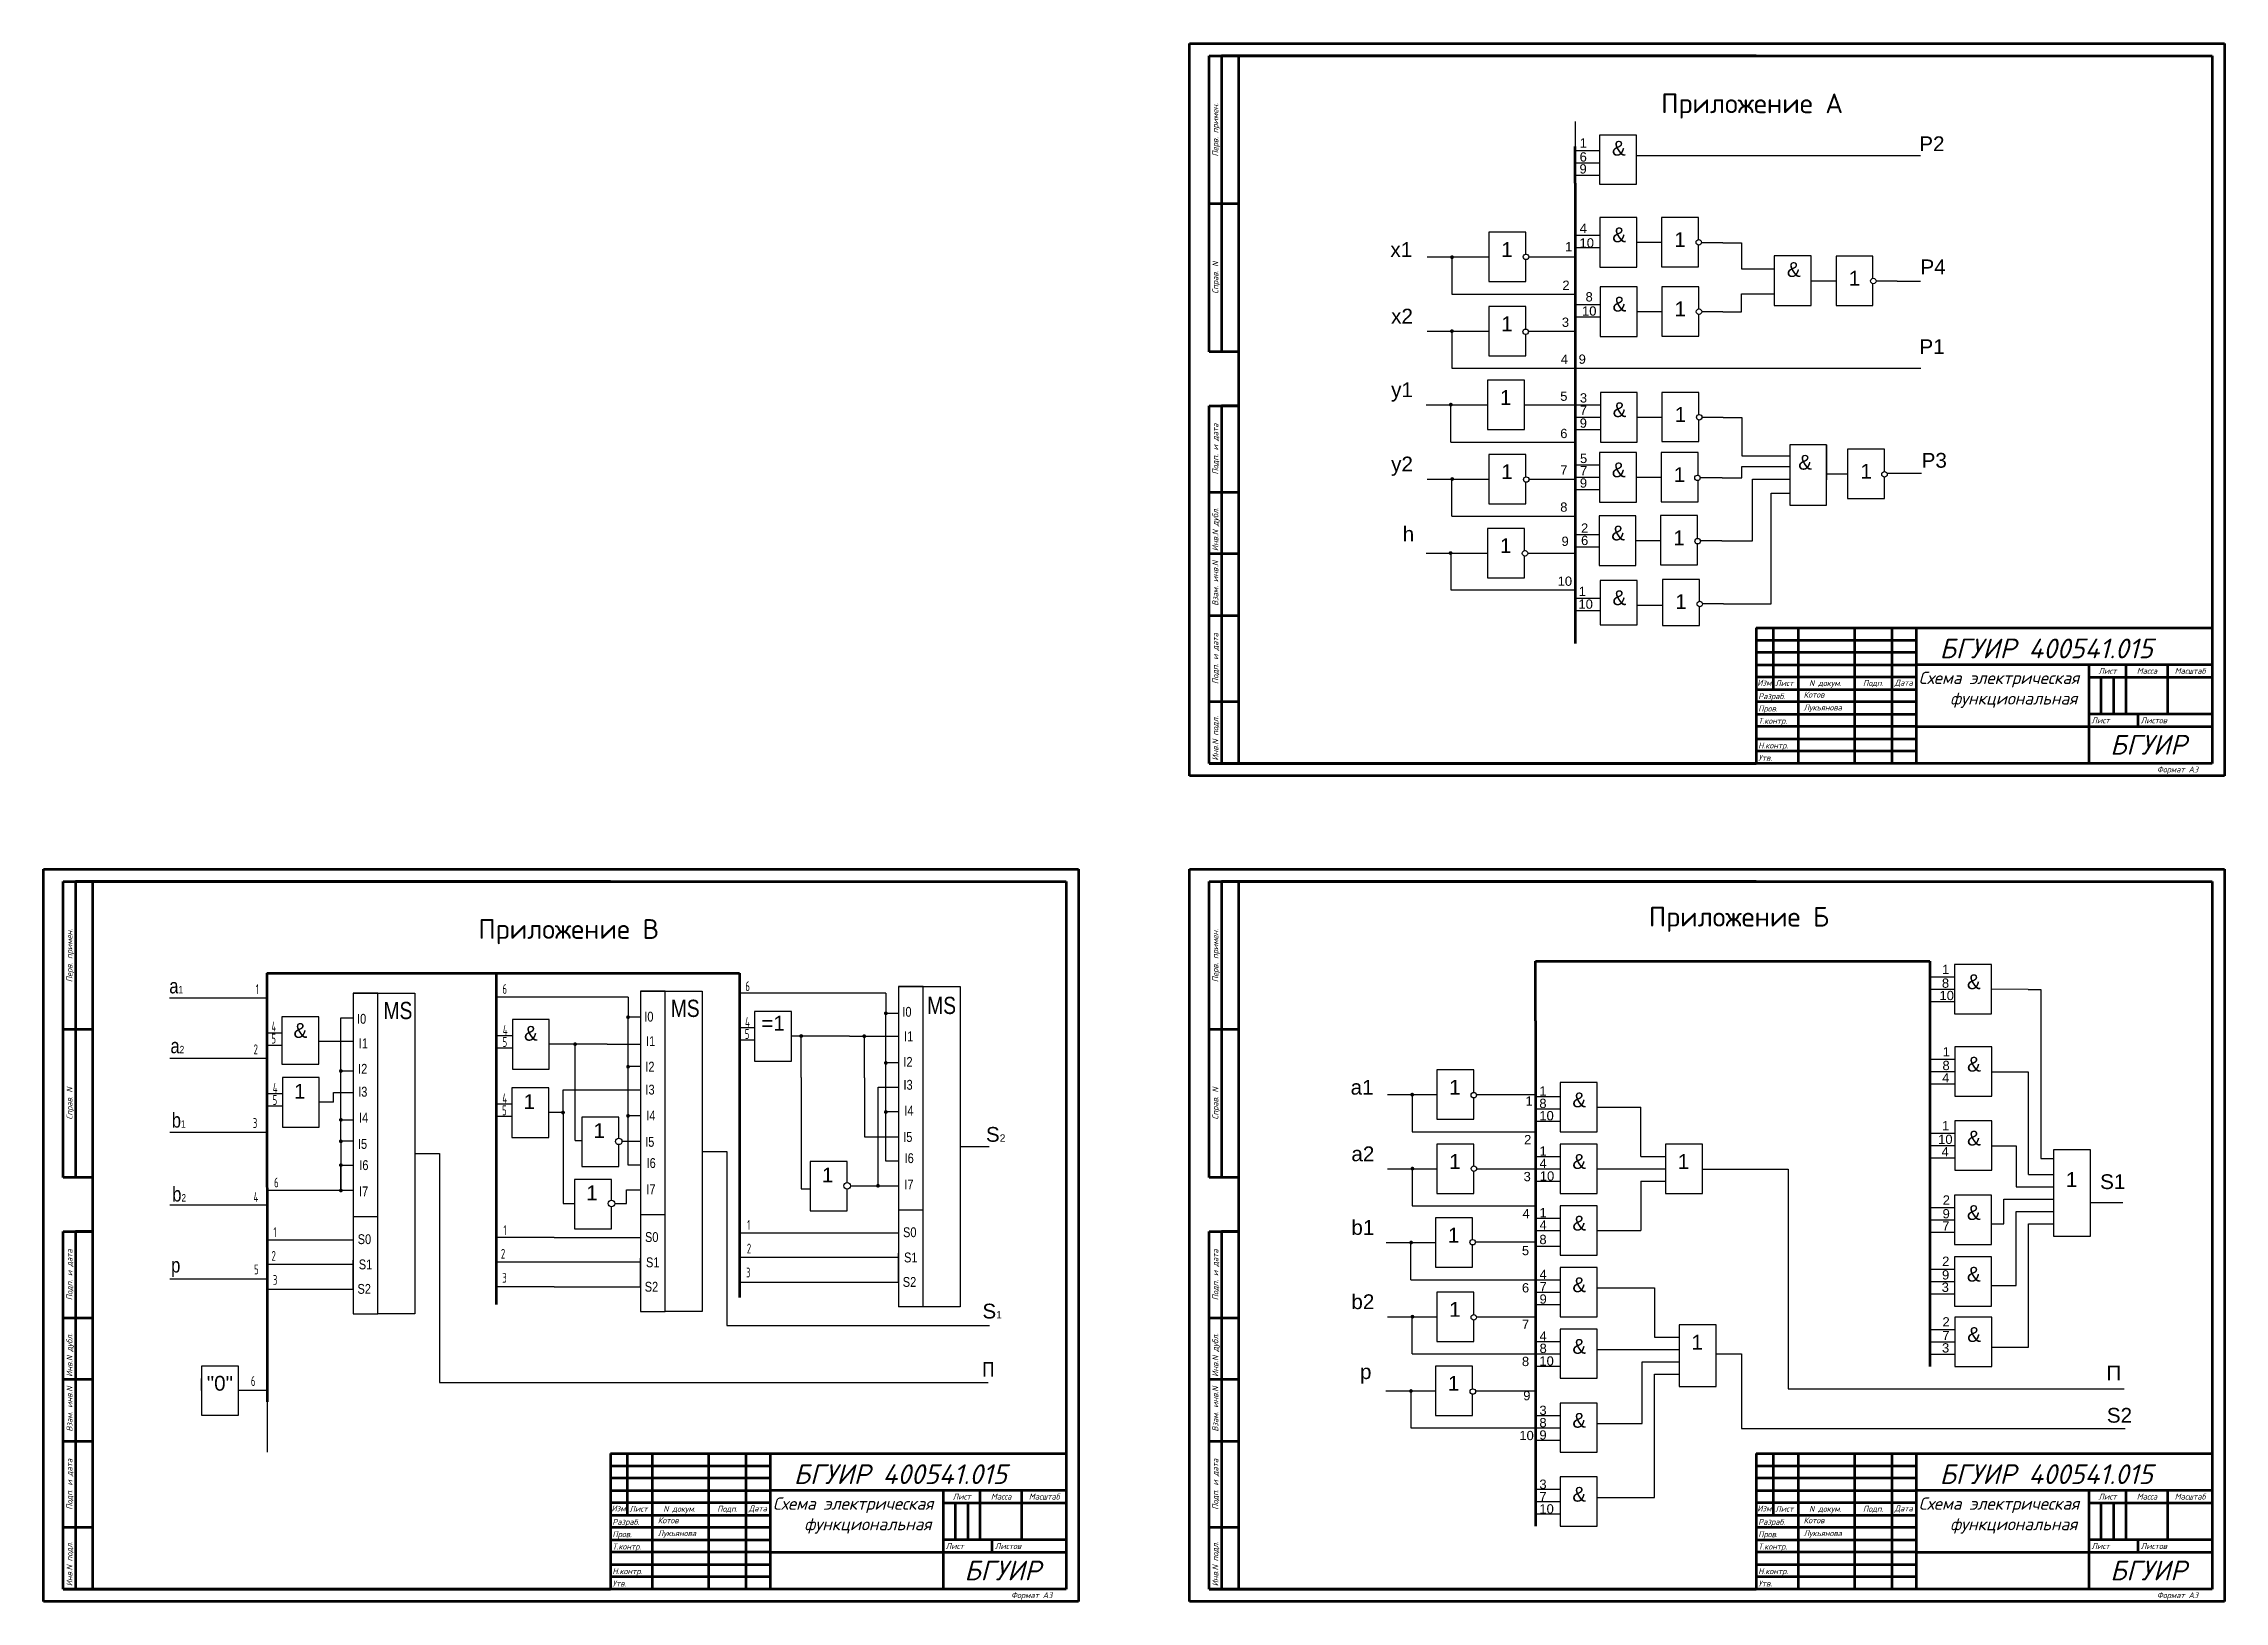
# Model space of a CAD drawing. Header units: millimetres. Extents: x 600 to 1485, y -250 to 382.
import ezdxf
from ezdxf.enums import TextEntityAlignment as Align

# ---------------------------------------------------------------- set-up
doc = ezdxf.new("R2010")
doc.units = ezdxf.units.MM
doc.layers.add('Формат А4', color=7, linetype='Continuous', lineweight=53)
doc.styles.get("Standard").update_dxf_attribs({"font": 'arial.ttf'})
doc.styles.add('ЕСКД', font='eskd15.shx', dxfattribs={"width": 0.8})
doc.styles.add('чер', font='isocpeur.ttf', dxfattribs={"oblique": 15})

msp = doc.modelspace()

# ---------------------------------------------------------------- texts
for s, height, p in [('6', 3.77, (1223.35, 334.15)), ('1', 3.77, (1223.35, 339.8)), ('&', 6, (1236.46, 336.56)), ('P2', 6, (1361.16, 338.37)), ('9', 3.77, (1223.29, 329.3)), ('x1', 6, (1146.54, 295.45)), ('1', 6, (1191.54, 295.45)), ('1', 3.77, (1217.48, 297.74)), ('4', 3.77, (1223.37, 305.18)), ('10', 3.767, (1223.32, 299.28)), ('&', 6, (1236.6, 301.43)), ('1', 6, (1261.75, 299.49)), ('&', 6, (1307.43, 287.34)), ('P4', 6, (1361.66, 288.42)), ('2', 3.77, (1216.36, 282.08)), ('1', 6, (1332.56, 283.84)), ('x2', 6, (1146.85, 268.44)), ('10', 3.767, (1224.32, 271.63)), ('8', 3.77, (1225.75, 277.38)), ('&', 6, (1236.69, 273.32)), ('1', 6, (1261.84, 271.38)), ('1', 6, (1191.54, 265.33)), ('3', 3.77, (1216.14, 267.08)), ('P1', 6, (1361.25, 256.04)), ('4', 3.77, (1215.7, 252.08)), ('9', 3.77, (1222.95, 252.11)), ('y1', 6, (1146.85, 238.57)), ('1', 6, (1191.01, 235.45)), ('5', 3.77, (1215.47, 237.08)), ('3', 3.77, (1223.44, 236.38)), ('7', 3.77, (1223.44, 231.38)), ('&', 6, (1236.76, 230.48)), ('1', 6, (1261.91, 228.54)), ('6', 3.77, (1215.47, 221.96)), ('9', 3.77, (1223.39, 226.17)), ('y2', 6, (1146.85, 208.44)), ('5', 3.77, (1223.5, 211.83)), ('&', 6, (1312.06, 209.15)), ('P3', 6, (1362.13, 209.95)), ('1', 6, (1191.54, 205.33)), ('7', 3.77, (1215.47, 207.08)), ('9', 3.77, (1223.44, 201.85)), ('7', 3.77, (1223.5, 206.83)), ('&', 6, (1236.39, 206.07)), ('1', 6, (1261.54, 204.14)), ('1', 6, (1337.28, 205.49)), ('8', 3.77, (1215.47, 192.08)), ('h', 6, (1151.54, 180.06)), ('2', 3.77, (1223.92, 183.56)), ('&', 6, (1236.21, 180.45)), ('1', 6, (1191.01, 175.33)), ('9', 3.77, (1216, 178.22)), ('6', 3.77, (1223.92, 178.56)), ('1', 6, (1261.36, 178.51)), ('10', 3.767, (1214.42, 162.03)), ('1', 3.77, (1222.93, 157.86)), ('&', 6, (1236.66, 154.2)), ('10', 3.767, (1222.87, 152.72)), ('1', 6, (1262.16, 152.61)), ('8', 3.77, (1370.36, -1.05)), ('1', 3.77, (1370.42, 4.49)), ('&', 6, (1380.52, -1.61)), ('10', 3.767, (1369.39, -6.07)), ('&', 6, (701.37, -21.37)), ('&', 6, (794.95, -22.52)), ('=1', 6, (891.23, -18.43)), ('1', 3.77, (1370.66, -28.93)), ('8', 3.77, (1370.6, -34.46)), ('&', 6, (1380.57, -35.05)), ('1', 6, (701.62, -46.05)), ('1', 6, (794.78, -50.24)), ('a1', 6, (1130.4, -44.41)), ('1', 6, (1170.4, -44.41)), ('1', 3.77, (1207, -44.84)), ('&', 6, (1220.4, -49.54)), ('4', 3.77, (1370.47, -39.48)), ('1', 3.77, (1201.39, -48.88)), ('8', 3.77, (1207, -49.84)), ('10', 3.767, (1207, -54.84)), ('1', 6, (823.15, -62.01)), ('2', 3.77, (1200.82, -64.54)), ('10', 3.767, (1368.84, -64.42)), ('1', 3.77, (1370.42, -58.88)), ('&', 6, (1380.57, -65.05)), ('a2', 6, (1130.71, -71.43)), ('1', 6, (1170.4, -74.54)), ('4', 3.77, (1207.08, -74.16)), ('1', 3.77, (1207.08, -69.16)), ('&', 6, (1220.4, -74.54)), ('1', 6, (1263.16, -74.54)), ('4', 3.77, (1370.23, -69.44)), ('1', 6, (915.85, -80.02)), ('3', 3.77, (1200.6, -79.54)), ('10', 3.767, (1207.19, -79.3)), ('1', 6, (1420.65, -81.85)), ('S1', 6, (1434.56, -82.72)), ('1', 6, (820.2, -87.26)), ('2', 3.77, (1370.7, -89.06)), ('b1', 6, (1130.71, -101.3)), ('4', 3.77, (1200.16, -94.54)), ('4', 3.77, (1207.08, -99.16)), ('1', 3.77, (1207.08, -94.16)), ('&', 6, (1220.4, -99.54)), ('7', 3.77, (1370.51, -99.62)), ('9', 3.77, (1370.64, -94.6)), ('&', 6, (1380.51, -95.25)), ('1', 6, (1169.87, -104.41)), ('5', 3.77, (1199.93, -109.54)), ('8', 3.77, (1207.02, -105.06)), ('2', 3.77, (1370.47, -113.89)), ('&', 6, (1380.51, -120.25)), ('6', 3.77, (1199.93, -124.66)), ('4', 3.77, (1207.08, -119.22)), ('7', 3.77, (1207.08, -124.22)), ('&', 6, (1220.4, -124.54)), ('3', 3.77, (1370.28, -124.44)), ('9', 3.77, (1370.41, -119.43)), ('b2', 6, (1130.71, -131.43)), ('1', 6, (1170.4, -134.54)), ('9', 3.77, (1207.08, -129.22)), ('7', 3.77, (1199.93, -139.54)), ('4', 3.77, (1207.08, -144.22)), ('7', 3.77, (1370.53, -144.02)), ('2', 3.77, (1370.6, -138.48)), ('&', 6, (1380.65, -144.73)), ('8', 3.77, (1207.08, -149.22)), ('&', 6, (1220.4, -149.54)), ('1', 6, (1268.72, -147.85)), ('3', 3.77, (1370.4, -149.04)), ('"0"', 6, (666.22, -164.52)), ('p', 6, (1134.21, -159.81)), ('1', 6, (1169.87, -164.54)), ('8', 3.77, (1199.93, -154.54)), ('10', 3.767, (1207.02, -154.36)), ('П', 6, (1437.13, -160.36)), ('9', 3.77, (1200.46, -168.4)), ('3', 3.77, (1207.02, -174.36)), ('8', 3.77, (1207.02, -179.36)), ('&', 6, (1220.4, -179.54)), ('S2', 6, (1437.29, -177.5)), ('10', 3.767, (1198.88, -184.59)), ('9', 3.77, (1207.02, -184.36)), ('3', 3.77, (1207.02, -204.36)), ('&', 6, (1220.4, -209.54)), ('7', 3.77, (1207.02, -209.36)), ('10', 3.767, (1207.02, -214.36))]:
    msp.add_text(s, height=height).set_placement(p)
at = {"lineweight": 30, "width": 7.615, "attachment_point": 1, "style": 'ЕСКД'}
for s, insert, char_height in [('{\\fArial|b0|i0|c0|p0;а\\H0.5x;1}', (651, 2.66), 6), ('{1}', (686.1, 0.36), 4), ('6', (786.21, 0.47), 4), ('6', (884.75, 1.57), 4), ('{\\fArial|b0|i0|c0|p0;\\H1.75x;MS}', (737.91, -6.77), 4), ('{\\fArial|b0|i0|c0|p0;\\H1.75x;MS}', (854.49, -5.9), 4), ('{\\fArial|b0|i0|c0|p0;\\H0.666667x;I0}', (948.49, -8.81), 6), ('{\\fArial|b0|i0|c0|p0;\\H1.75x;MS}', (958.55, -4.7), 4), ('4', (692.49, -14.8), 4), ('{\\fArial|b0|i0|c0|p0;\\H0.666667x;I0}', (727.19, -11.64), 6), ('4', (786.33, -16.19), 4), ('{\\fArial|b0|i0|c0|p0;\\H0.666667x;I0}', (843.77, -10.77), 6), ('4', (884.65, -12.95), 4), ('{\\fArial|b0|i0|c0|p0;а\\H0.5x;2}', (651.47, -21.62), 6), ('2', (685.22, -24.03), 4), ('5', (692.4, -19.68), 4), ('{\\fArial|b0|i0|c0|p0;I1}', (727.9, -21.61), 4), ('5', (786.24, -21.07), 4), ('{\\fArial|b0|i0|c0|p0;I1}', (844.47, -20.74), 4), ('5', (884.56, -17.83), 4), ('{\\fArial|b0|i0|c0|p0;I1}', (949.19, -18.78), 4), ('{\\fArial|b0|i0|c0|p0;I2}', (727.62, -31.94), 4), ('{\\fArial|b0|i0|c0|p0;I2}', (844.19, -31.08), 4), ('{\\fArial|b0|i0|c0|p0;I2}', (948.91, -29.12), 4), ('4', (692.99, -39.72), 4), ('{\\fArial|b0|i0|c0|p0;\\H0.666667x;I3}', (727.65, -41.24), 6), ('4', (786.16, -43.91), 4), ('{\\fArial|b0|i0|c0|p0;\\H0.666667x;I3}', (844.23, -40.37), 6), ('{\\fArial|b0|i0|c0|p0;\\H0.666667x;I3}', (948.95, -38.42), 6), ('{\\fArial|b0|i0|c0|p0;b\\H0.5x;1}', (652.02, -51.8), 6), ('5', (692.91, -44.6), 4), ('{\\fArial|b0|i0|c0|p0;I4}', (728, -51.73), 4), ('5', (786.07, -48.8), 4), ('{\\fArial|b0|i0|c0|p0;I4}', (844.58, -50.87), 4), ('{\\fArial|b0|i0|c0|p0;I4}', (949.3, -48.91), 4), ('3', (684.91, -53.95), 4), ('{\\fArial|b0|i0|c0|p0;I5}', (844.12, -61.56), 4), ('{\\fArial|b0|i0|c0|p0;I5}', (948.84, -59.6), 4), ('{\\fArial|b0|i0|c0|p0;I5}', (727.55, -62.42), 4), ('{\\fArial|b0|i0|c0|p0;\\H0.666667x;I6}', (844.68, -70.15), 6), ('{\\fArial|b0|i0|c0|p0;\\H0.666667x;I6}', (949.4, -68.19), 6), ('6', (693.52, -78.07), 4), ('{\\fArial|b0|i0|c0|p0;\\H0.666667x;I6}', (728.1, -71.01), 6), ('{\\fArial|b0|i0|c0|p0;I7}', (949.31, -78.86), 4), ('{\\fArial|b0|i0|c0|p0;b\\H0.5x;2}', (652.2, -81.78), 6), ('4', (685.22, -83.95), 4), ('{\\fArial|b0|i0|c0|p0;I7}', (728.01, -81.68), 4), ('{\\fArial|b0|i0|c0|p0;I7}', (844.59, -80.81), 4), ('{1}', (885.51, -95.26), 4), ('{1}', (693.27, -98.19), 4), ('{\\fArial|b0|i0|c0|p0;\\H0.666667x;S0}', (727.46, -101.05), 6), ('{1}', (786.61, -97.39), 4), ('{\\fArial|b0|i0|c0|p0;\\H0.666667x;S0}', (844.04, -100.19), 6), ('2', (885.38, -104.83), 4), ('{\\fArial|b0|i0|c0|p0;\\H0.666667x;S0}', (948.76, -98.23), 6), ('{\\fArial|b0|i0|c0|p0;p}', (651.76, -110.57), 6), ('5', (685.41, -113.34), 4), ('2', (692.48, -107.83), 4), ('{\\fArial|b0|i0|c0|p0;S1}', (727.89, -111.3), 4), ('2', (785.58, -106.96), 4), ('{\\fArial|b0|i0|c0|p0;S1}', (844.46, -110.44), 4), ('3', (885.04, -114.58), 4), ('{\\fArial|b0|i0|c0|p0;S1}', (949.18, -108.48), 4), ('3', (693.04, -117.58), 4), ('{\\fArial|b0|i0|c0|p0;S2}', (727.36, -121.22), 4), ('3', (786.14, -116.72), 4), ('{\\fArial|b0|i0|c0|p0;S2}', (843.94, -120.36), 4), ('{\\fArial|b0|i0|c0|p0;S2}', (948.66, -118.4), 4), ('6', (684.12, -158.62), 4), ('{\\fArial|b0|i0|c0|p0;П}', (980.98, -152.83), 6)]:
    msp.add_mtext(s, dxfattribs=dict(at, insert=insert, char_height=char_height))
at = {"lineweight": 30, "char_height": 4, "width": 7.615, "attachment_point": 1}
for s, insert in [('{\\H1.5x;S\\H0.5x;2}', (982.41, -57.54)), ('{\\fArial|b0|i0|c0|p0;\\H1.5x;S\\H0.5x;1}', (980.98, -129.23))]:
    msp.add_mtext(s, dxfattribs=dict(at, insert=insert))
at = {"layer": 'Формат А4', "color": 7, "style": 'чер', "oblique": 15}
for s, p in [('Перв. примен.', (1076.7, 347)), ('Справ. N', (1076.7, 287)), ('Подп. и дата', (1076.7, 217.5)), ('Взам. инв.N', (1076.7, 163.01)), ('Подп. и дата', (1076.7, 132.5)), ('Перв. примен.', (611.7, 12)), ('Перв. примен.', (1076.7, 12)), ('Справ. N', (611.7, -48)), ('Справ. N', (1076.7, -48)), ('Подп. и дата', (611.7, -117.5)), ('Подп. и дата', (1076.7, -117.5)), ('Взам. инв.N', (611.7, -171.99)), ('Взам. инв.N', (1076.7, -171.99)), ('Подп. и дата', (611.7, -202.5)), ('Подп. и дата', (1076.7, -202.5))]:
    msp.add_text(s, height=2.4, rotation=90, dxfattribs=at).set_placement(p, align=Align.CENTER)
at = {"layer": 'Формат А4', "style": 'чер'}
for s, p in [('Приложение А', (1256.41, 353.78)), ('Приложение В', (776.41, 18.78)), ('Приложение Б', (1251.41, 23.78))]:
    msp.add_text(s, height=8, dxfattribs=at).set_placement(p)
at = {"layer": 'Формат А4', "color": 7, "style": 'чер', "oblique": 15}
for s, p in [('Инв.N дубл.', (1076.7, 176.1)), ('Инв.N подл.', (1076.7, 91.12)), ('Инв.N дубл.', (611.7, -158.9)), ('Инв.N дубл.', (1076.7, -158.9)), ('Инв.N подл.', (611.7, -243.88)), ('Инв.N подл.', (1076.7, -243.88))]:
    msp.add_text(s, height=2.4, rotation=90, dxfattribs=at).set_placement(p)
for s, p in [('Дата', (1354.86, 121.51)), ('Лист', (1437.59, 126.31)), ('Масса', (1453.59, 126.31)), ('Масштаб', (1471.09, 126.31)), ('N докум.', (1323.02, 121.36)), ('Подп.', (1342.47, 121.36)), ('N докум.', (858.02, -213.64)), ('Подп.', (877.47, -213.64)), ('Дата', (889.86, -213.49)), ('Лист', (972.59, -208.69)), ('Масса', (988.59, -208.69)), ('Масштаб', (1006.09, -208.69)), ('N докум.', (1323.02, -213.64)), ('Подп.', (1342.47, -213.64)), ('Дата', (1354.86, -213.49)), ('Лист', (1437.59, -208.69)), ('Масса', (1453.59, -208.69)), ('Масштаб', (1471.09, -208.69))]:
    msp.add_text(s, height=2.4, dxfattribs=at).set_placement(p, align=Align.CENTER)
for s, p in [('Изм', (1295.44, 121.51)), ('Разраб.', (1295.81, 116.04)), ('Лист', (1302.73, 121.36)), ('Котов', (1314.25, 116.67)), ('Пров.', (1295.81, 111.04)), ('Т.контр.', (1295.81, 106.04)), ('Лукьянова', (1314.25, 111.47)), ('Лист', (1431.07, 106.24)), ('Листов', (1451.07, 106.24)), ('Н.контр.', (1295.81, 96.04)), ('Утв.', (1295.81, 91.04)), ('Формат А3', (1457.62, 86.31)), ('Изм', (830.44, -213.49)), ('Лист', (837.73, -213.64)), ('Изм', (1295.44, -213.49)), ('Лист', (1302.73, -213.64)), ('Разраб.', (830.81, -218.96)), ('Лукьянова', (849.25, -223.53)), ('Котов', (849.25, -218.33)), ('Разраб.', (1295.81, -218.96)), ('Лукьянова', (1314.25, -223.53)), ('Котов', (1314.25, -218.33)), ('Пров.', (830.81, -223.96)), ('Т.контр.', (830.81, -228.96)), ('Лист', (966.07, -228.76)), ('Листов', (986.07, -228.76)), ('Пров.', (1295.81, -223.96)), ('Т.контр.', (1295.81, -228.96)), ('Лист', (1431.07, -228.76)), ('Листов', (1451.07, -228.76)), ('Н.контр.', (830.81, -238.96)), ('Н.контр.', (1295.81, -238.96)), ('Утв.', (830.81, -243.96)), ('Формат А3', (992.62, -248.69)), ('Утв.', (1295.81, -243.96)), ('Формат А3', (1457.62, -248.69))]:
    msp.add_text(s, height=2.4, dxfattribs=at).set_placement(p)
at = {"layer": 'Формат А4', "char_height": 8, "attachment_point": 1, "style": 'чер'}
for s, insert, width in [('БГУИР 400541.015', (1369.42, 140.61), 101.9997), ('{\\H0.625x;Схема электрическая \\P    функциональная}', (1360.96, 127.19), 70), ('БГУИР ', (1438.65, 101.53), 33.3308), ('БГУИР 400541.015', (904.42, -194.39), 101.9997), ('БГУИР 400541.015', (1369.42, -194.39), 101.9997), ('{\\H0.625x;Схема электрическая \\P    функциональная}', (895.96, -207.81), 70), ('{\\H0.625x;Схема электрическая \\P    функциональная}', (1360.96, -207.81), 70), ('БГУИР ', (973.65, -233.47), 33.3308), ('БГУИР ', (1438.65, -233.47), 33.3308)]:
    msp.add_mtext(s, dxfattribs=dict(at, insert=insert, width=width))

# ---------------------------------------------------------------- hatches: boundary and pattern name
at = {"lineweight": 20}
h = msp.add_hatch(color=7, dxfattribs=at)
edge = h.paths.add_edge_path()
edge.add_arc((1171.57, 295.36), 0.773, 0, 360)
h = msp.add_hatch(color=7, dxfattribs=at)
edge = h.paths.add_edge_path()
edge.add_arc((1171.52, 265.35), 0.773, 0, 360)
h = msp.add_hatch(color=7, dxfattribs=at)
edge = h.paths.add_edge_path()
edge.add_arc((1171.09, 235.54), 0.773, 0, 360)
h = msp.add_hatch(color=7, dxfattribs=at)
edge = h.paths.add_edge_path()
edge.add_arc((1171.63, 205.34), 0.773, 0, 360)
h = msp.add_hatch(color=7, dxfattribs=at)
edge = h.paths.add_edge_path()
edge.add_arc((1170.97, 175.31), 0.773, 0, 360)
at = {"lineweight": 30}
h = msp.add_hatch(color=7, dxfattribs=at)
edge = h.paths.add_edge_path()
edge.add_arc((837.18, -12.98), 0.773, 0, 360)
h = msp.add_hatch(color=7, dxfattribs=at)
edge = h.paths.add_edge_path()
edge.add_arc((941.8, -11.42), 0.773, 0, 360)
h = msp.add_hatch(color=7, dxfattribs=at)
edge = h.paths.add_edge_path()
edge.add_arc((815.7, -23.94), 0.773, 0, 360)
h = msp.add_hatch(color=7, dxfattribs=at)
edge = h.paths.add_edge_path()
edge.add_arc((907.43, -20.63), 0.773, 0, 360)
h = msp.add_hatch(color=7, dxfattribs=at)
edge = h.paths.add_edge_path()
edge.add_arc((933.03, -20.7), 0.773, 0, 360)
h = msp.add_hatch(color=7, dxfattribs=at)
edge = h.paths.add_edge_path()
edge.add_arc((720.63, -34.82), 0.773, 0, 360)
h = msp.add_hatch(color=7, dxfattribs=at)
edge = h.paths.add_edge_path()
edge.add_arc((837.18, -33.1), 0.773, 0, 360)
h = msp.add_hatch(color=7, dxfattribs=at)
edge = h.paths.add_edge_path()
edge.add_arc((941.8, -31.54), 0.773, 0, 360)
at = {"lineweight": 20}
h = msp.add_hatch(color=7, dxfattribs=at)
edge = h.paths.add_edge_path()
edge.add_arc((1155.39, -44.4), 0.773, 0, 360)
at = {"lineweight": 30}
h = msp.add_hatch(color=7, dxfattribs=at)
edge = h.paths.add_edge_path()
edge.add_arc((810.79, -51.66), 0.773, 0, 360)
h = msp.add_hatch(color=7, dxfattribs=at)
edge = h.paths.add_edge_path()
edge.add_arc((837.17, -53.03), 0.773, 0, 360)
h = msp.add_hatch(color=7, dxfattribs=at)
edge = h.paths.add_edge_path()
edge.add_arc((941.79, -51.47), 0.773, 0, 360)
h = msp.add_hatch(color=7, dxfattribs=at)
edge = h.paths.add_edge_path()
edge.add_arc((720.63, -54.63), 0.773, 0, 360)
h = msp.add_hatch(color=7, dxfattribs=at)
edge = h.paths.add_edge_path()
edge.add_arc((720.63, -63.34), 0.773, 0, 360)
h = msp.add_hatch(color=7, dxfattribs=at)
edge = h.paths.add_edge_path()
edge.add_arc((720.63, -73.03), 0.773, 0, 360)
at = {"lineweight": 20}
h = msp.add_hatch(color=7, dxfattribs=at)
edge = h.paths.add_edge_path()
edge.add_arc((1155.49, -74.42), 0.773, 0, 360)
at = {"lineweight": 30}
h = msp.add_hatch(color=7, dxfattribs=at)
edge = h.paths.add_edge_path()
edge.add_arc((720.63, -83.3), 0.773, 0, 360)
h = msp.add_hatch(color=7, dxfattribs=at)
edge = h.paths.add_edge_path()
edge.add_arc((938.62, -81.38), 0.773, 0, 360)
at = {"lineweight": 20}
h = msp.add_hatch(color=7, dxfattribs=at)
edge = h.paths.add_edge_path()
edge.add_arc((1154.99, -104.42), 0.773, 0, 360)
h = msp.add_hatch(color=7, dxfattribs=at)
edge = h.paths.add_edge_path()
edge.add_arc((1155.5, -134.5), 0.773, 0, 360)
h = msp.add_hatch(color=7, dxfattribs=at)
edge = h.paths.add_edge_path()
edge.add_arc((1154.91, -164.66), 0.773, 0, 360)

# ---------------------------------------------------------------- linework, layer by layer
for p, q in [((1221.54, 350.47), (1221.54, 340.33)), ((1221.54, 340.33), (1221.54, 340.33)), ((1221.54, 340.33), (1221.54, 340.33)), ((1221.54, 338.62), (1231.4, 338.62)), ((1246.46, 336.56), (1266.55, 336.56)), ((1266.55, 336.56), (1359.71, 336.56)), ((1359.71, 336.56), (1361.62, 336.56)), ((1221.54, 333.62), (1231.4, 333.62)), ((1221.54, 328.62), (1231.4, 328.62)), ((1201.54, 305.45), (1186.54, 305.45)), ((1186.54, 305.45), (1186.54, 295.45)), ((1201.54, 296.6), (1201.54, 305.45)), ((1221.54, 304.28), (1231.69, 304.28)), ((1246.6, 301.43), (1256.6, 301.43)), ((1281.4, 301.24), (1272.82, 301.24)), ((1281.4, 301.24), (1289, 301.24)), ((1289, 301.24), (1289, 290.57)), ((1161.54, 295.45), (1181.54, 295.45)), ((1171.54, 295.45), (1171.54, 280.33)), ((1181.54, 295.45), (1186.54, 295.45)), ((1186.54, 295.45), (1186.54, 285.45)), ((1201.54, 285.45), (1201.54, 294.38)), ((1202.71, 295.45), (1221.54, 295.45)), ((1221.54, 299.28), (1231.69, 299.28)), ((1186.54, 285.45), (1201.54, 285.45)), ((1289, 290.57), (1302.29, 290.57)), ((1317.31, 285.78), (1327.41, 285.78)), ((1352.22, 285.59), (1343.63, 285.59)), ((1352.22, 285.59), (1359.82, 285.59)), ((1359.82, 285.59), (1361.66, 285.59)), ((1171.54, 280.33), (1221.54, 280.33)), ((1201.54, 275.33), (1186.54, 275.33)), ((1186.54, 275.33), (1186.54, 265.33)), ((1201.54, 266.21), (1201.54, 275.33)), ((1221.54, 276.17), (1231.69, 276.17)), ((1289.1, 273.13), (1289.1, 280.49)), ((1289.1, 280.49), (1302.29, 280.49)), ((1221.54, 271.17), (1231.69, 271.17)), ((1246.69, 273.32), (1256.69, 273.32)), ((1281.5, 273.13), (1272.92, 273.13)), ((1281.5, 273.13), (1289.1, 273.13)), ((1161.54, 265.33), (1181.54, 265.33)), ((1171.54, 265.33), (1171.54, 250.33)), ((1181.54, 265.33), (1186.54, 265.33)), ((1186.54, 265.33), (1186.54, 255.33)), ((1201.54, 255.33), (1201.54, 263.99)), ((1202.56, 265.33), (1221.54, 265.33)), ((1171.54, 250.33), (1221.54, 250.33)), ((1186.54, 255.33), (1201.54, 255.33)), ((1221.54, 250.27), (1361.78, 250.27)), ((1201.01, 245.45), (1186.01, 245.45)), ((1186.01, 245.45), (1186.01, 235.45)), ((1201.01, 233.45), (1201.01, 245.45)), ((1161.01, 235.45), (1181.01, 235.45)), ((1171.01, 220.33), (1171.01, 235.45)), ((1181.01, 235.45), (1186.01, 235.45)), ((1186.01, 235.45), (1186.01, 225.45)), ((1201.01, 235.45), (1221.54, 235.45)), ((1201.01, 225.45), (1201.01, 233.45)), ((1221.54, 235.45), (1231.76, 235.48)), ((1221.54, 230.48), (1231.76, 230.48)), ((1246.76, 230.48), (1256.76, 230.48)), ((1281.57, 230.29), (1272.99, 230.29)), ((1281.57, 230.29), (1289.17, 230.29)), ((1289.17, 230.29), (1289.17, 214.8)), ((1186.01, 225.45), (1201.01, 225.45)), ((1221.54, 225.48), (1231.76, 225.48)), ((1171.01, 220.33), (1221.54, 220.33)), ((1201.54, 215.33), (1186.54, 215.33)), ((1186.54, 215.33), (1186.54, 205.33)), ((1201.54, 206.26), (1201.54, 215.33)), ((1289.17, 214.8), (1308.59, 214.8)), ((1323.59, 219.17), (1323.59, 204.98)), ((1161.54, 205.33), (1181.54, 205.33)), ((1171.54, 190.33), (1171.54, 205.45)), ((1181.54, 205.33), (1186.54, 205.33)), ((1186.54, 205.33), (1186.54, 195.33)), ((1201.54, 195.33), (1201.54, 204.05)), ((1202.78, 205.33), (1221.54, 205.33)), ((1221.54, 211.07), (1231.39, 211.07)), ((1221.54, 206.07), (1231.39, 206.07)), ((1246.39, 206.07), (1256.39, 206.07)), ((1281.2, 205.88), (1272.28, 205.88)), ((1281.2, 205.88), (1289.16, 205.88)), ((1289.16, 205.88), (1289.16, 210.4)), ((1289.16, 210.4), (1308.59, 210.4)), ((1293.48, 180.26), (1293.48, 205.3)), ((1293.48, 205.3), (1308.59, 205.3)), ((1323.59, 207.49), (1332.14, 207.49)), ((1362.13, 207.6), (1348.12, 207.6)), ((1186.54, 195.33), (1201.54, 195.33)), ((1221.39, 201.07), (1231.39, 201.07)), ((1301.06, 154.67), (1301.06, 199.68)), ((1301.06, 199.68), (1308.59, 199.68)), ((1171.54, 190.33), (1221.54, 190.33)), ((1201.01, 185.33), (1186.01, 185.33)), ((1186.01, 185.33), (1186.01, 175.33)), ((1201.01, 176.28), (1201.01, 185.33)), ((1221.82, 182.85), (1231.21, 182.85)), ((1221.82, 177.85), (1231.21, 177.85)), ((1246.21, 180.45), (1256.21, 180.45)), ((1281.01, 180.26), (1272.35, 180.26)), ((1281.01, 180.26), (1293.48, 180.26)), ((1161.01, 175.33), (1181.01, 175.33)), ((1171.01, 175.33), (1171.01, 160.33)), ((1181.01, 175.33), (1186.01, 175.33)), ((1186.01, 175.33), (1186.01, 165.33)), ((1201.01, 165.33), (1201.01, 174.08)), ((1202.3, 175.33), (1221.54, 175.33)), ((1171.01, 160.33), (1221.54, 160.33)), ((1186.01, 165.33), (1201.01, 165.33)), ((1221.66, 156.95), (1231.66, 156.95)), ((1221.66, 151.95), (1231.66, 151.95)), ((1246.66, 154.2), (1256.66, 154.2)), ((1281.69, 154.67), (1273.22, 154.67)), ((1281.69, 154.67), (1291.24, 154.67)), ((1291.24, 154.67), (1301.06, 154.67)), ((783.71, 4.93), (790.22, 4.93)), ((1365.52, 3.39), (1375.52, 3.39)), ((837.2, -4.82), (783.71, -4.82)), ((837.2, -4.82), (837.2, -13)), ((941.83, -3.26), (882.44, -3.26)), ((941.83, -3.26), (941.83, -11.44)), ((1365.52, -1.61), (1375.52, -1.61)), ((1365.52, -6.61), (1375.52, -6.61)), ((1405.41, -1.76), (1390.47, -1.6)), ((1405.41, -1.76), (1410.46, -1.76)), ((1410.46, -1.76), (1410.46, -70.31)), ((720.63, -34.82), (720.63, -13.28)), ((720.63, -13.28), (725.63, -13.3)), ((837.2, -73), (837.2, -13)), ((882.44, -17.22), (888.54, -17.22)), ((941.83, -71.44), (941.83, -11.44)), ((690.67, -19.31), (696.64, -19.31)), ((690.67, -24.31), (696.64, -24.31)), ((725.63, -22.79), (711.64, -22.79)), ((783.71, -20.37), (790.22, -20.37)), ((783.71, -25.46), (790.22, -25.46)), ((828.69, -23.94), (805.22, -23.94)), ((815.7, -63.04), (815.7, -23.94)), ((828.69, -23.94), (842.2, -23.94)), ((882.44, -22.22), (888.54, -22.22)), ((927.02, -20.7), (903.54, -20.7)), ((907.48, -37.47), (907.48, -21.41)), ((927.02, -20.7), (946.92, -20.7)), ((933.08, -37.54), (933.08, -21.48)), ((720.63, -54.63), (720.63, -34.82)), ((720.63, -34.82), (725.63, -34.82)), ((1180.4, -34.41), (1165.4, -34.41)), ((1165.4, -34.41), (1165.4, -44.41)), ((1180.4, -43.51), (1180.4, -34.41)), ((1365.57, -30.05), (1375.57, -30.05)), ((1365.57, -35.05), (1375.57, -35.05)), ((1405.47, -35.31), (1390.6, -35.31)), ((1405.47, -76.85), (1405.47, -35.31)), ((690.64, -43.99), (696.88, -43.99)), ((717.63, -47.47), (717.63, -43.56)), ((717.63, -43.56), (725.63, -43.56)), ((810.79, -51.66), (810.79, -42.43)), ((810.79, -42.43), (842.2, -42.43)), ((907.48, -37.47), (907.48, -61.43)), ((933.08, -37.54), (933.08, -61.5)), ((1365.57, -40.05), (1375.57, -40.05)), ((690.64, -48.99), (696.88, -48.99)), ((717.63, -47.47), (711.88, -47.47)), ((783.81, -48.18), (790.04, -48.18)), ((810.79, -51.66), (805.04, -51.66)), ((810.79, -51.66), (810.79, -88.55)), ((1145.4, -44.41), (1165.4, -44.41)), ((1155.4, -44.41), (1155.4, -59.54)), ((1165.4, -44.41), (1165.4, -54.41)), ((1180.4, -54.41), (1180.4, -45.74)), ((1181.49, -44.41), (1205.4, -44.41)), ((1205.4, -45.22), (1215.32, -45.22)), ((1205.4, -50.22), (1215.32, -50.22)), ((1230.4, -49.54), (1240.4, -49.54)), ((1240.16, -49.54), (1248.16, -49.54)), ((1248.16, -69.54), (1248.16, -49.54)), ((720.63, -63.3), (720.63, -54.63)), ((720.63, -54.63), (725.63, -54.63)), ((783.81, -53.18), (790.04, -53.18)), ((907.48, -61.43), (907.48, -82.63)), ((933.08, -61.5), (946.92, -61.5)), ((1155.4, -59.54), (1205.4, -59.54)), ((1165.4, -54.41), (1180.4, -54.41)), ((1205.4, -55.22), (1215.32, -55.22)), ((1365.57, -60.05), (1375.57, -60.05)), ((720.63, -63.3), (720.63, -83.3)), ((760.63, -68.3), (760.63, -161.22)), ((815.7, -63.04), (818.42, -63.04)), ((834.92, -63.28), (842.09, -63.28)), ((877.2, -67.43), (877.2, -138.04)), ((981.92, -65.47), (983.79, -65.47)), ((1180.4, -64.54), (1165.4, -64.54)), ((1165.4, -64.54), (1165.4, -74.54)), ((1180.4, -73.31), (1180.4, -64.54)), ((1205.4, -69.54), (1215.4, -69.54)), ((1248.16, -69.54), (1258.16, -69.54)), ((1365.57, -65.05), (1375.57, -65.05)), ((1365.57, -70.05), (1375.57, -70.05)), ((1390.59, -65.13), (1400.47, -65.13)), ((1400.47, -65.13), (1400.47, -81.85)), ((1410.46, -70.31), (1415.65, -70.31)), ((720.63, -83.3), (720.63, -73.03)), ((720.63, -73.03), (725.63, -73.03)), ((828.42, -73.58), (833.42, -73.58)), ((938.63, -80.6), (938.63, -74.11)), ((1145.4, -74.54), (1165.4, -74.54)), ((1155.4, -74.54), (1155.4, -89.54)), ((1165.4, -74.54), (1165.4, -84.54)), ((1180.4, -84.54), (1180.4, -75.54)), ((1181.56, -74.54), (1205.4, -74.54)), ((1205.4, -74.54), (1215.4, -74.54)), ((1205.4, -79.54), (1215.4, -79.54)), ((1230.4, -74.54), (1240.4, -74.54)), ((1240.16, -74.54), (1250.66, -74.54)), ((1248.16, -74.54), (1258.16, -74.54)), ((1248.16, -79.54), (1258.16, -79.54)), ((1248.16, -79.54), (1248.16, -99.54)), ((1273.16, -74.63), (1283.54, -74.63)), ((1283.54, -74.63), (1308, -74.63)), ((1308, -74.63), (1308, -163.77)), ((1405.47, -76.85), (1415.65, -76.85)), ((720.63, -83.3), (690.65, -83.3)), ((836.56, -88.61), (836.56, -83.1)), ((836.56, -83.1), (842.2, -83.1)), ((907.48, -82.63), (911.12, -82.63)), ((927.4, -81.38), (946.92, -81.38)), ((1165.4, -84.54), (1180.4, -84.54)), ((1395.47, -96.85), (1395.47, -86.85)), ((1395.47, -86.85), (1405.47, -86.85)), ((1400.47, -81.85), (1405.47, -81.85)), ((1405.47, -81.85), (1415.65, -81.85)), ((1405.47, -86.85), (1415.65, -86.85)), ((1430.85, -88.17), (1443.85, -88.17)), ((810.79, -88.55), (815.48, -88.55)), ((831.76, -88.61), (836.56, -88.61)), ((921.12, -91.59), (926.12, -91.59)), ((1155.4, -89.54), (1205.4, -89.54)), ((1179.87, -94.41), (1164.87, -94.41)), ((1164.87, -94.41), (1164.87, -104.41)), ((1179.87, -103.17), (1179.87, -94.41)), ((1205.4, -94.54), (1215.4, -94.54)), ((1365.51, -90.25), (1375.51, -90.25)), ((1365.51, -95.25), (1375.51, -95.25)), ((1390.47, -96.85), (1395.47, -96.85)), ((1400.47, -121.85), (1400.47, -91.85)), ((1400.47, -91.85), (1405.47, -91.85)), ((1405.47, -91.85), (1415.65, -91.85)), ((1405.47, -96.85), (1415.65, -96.85)), ((1405.47, -146.85), (1405.47, -96.85)), ((807.16, -102.42), (783.81, -102.42)), ((825.48, -98.82), (830.48, -98.82)), ((1144.87, -104.41), (1164.87, -104.41)), ((1154.87, -119.54), (1154.87, -104.41)), ((1164.87, -104.41), (1164.87, -114.41)), ((1179.87, -114.41), (1179.87, -105.4)), ((1205.4, -104.33), (1181.03, -104.33)), ((1205.4, -99.54), (1215.4, -99.54)), ((1205.5, -105.84), (1215.5, -105.84)), ((1230.4, -99.54), (1240.4, -99.54)), ((1240.16, -99.54), (1248.16, -99.54)), ((1365.51, -100.25), (1375.51, -100.25)), ((807.2, -112.42), (783.71, -112.42)), ((1164.87, -114.41), (1179.87, -114.41)), ((807.2, -122.42), (783.81, -122.42)), ((1154.87, -119.54), (1205.4, -119.54)), ((1205.4, -119.54), (1215.4, -119.54)), ((1230.72, -122.85), (1241.22, -122.85)), ((1241.22, -122.85), (1253.72, -122.85)), ((1253.72, -122.85), (1253.72, -142.85)), ((1365.51, -115.25), (1375.51, -115.25)), ((1365.51, -120.25), (1375.51, -120.25)), ((1390.47, -121.85), (1400.47, -121.85)), ((1180.4, -124.54), (1165.4, -124.54)), ((1165.4, -124.54), (1165.4, -134.54)), ((1180.4, -133.65), (1180.4, -124.54)), ((1205.4, -124.54), (1215.4, -124.54)), ((1205.4, -129.54), (1215.4, -129.54)), ((1365.51, -125.25), (1375.51, -125.25)), ((877.2, -138.04), (983.85, -138.04)), ((1145.4, -134.54), (1165.4, -134.54)), ((1155.4, -149.54), (1155.4, -134.41)), ((1165.4, -134.54), (1165.4, -144.54)), ((1180.4, -144.54), (1180.4, -135.88)), ((1181.48, -134.54), (1205.4, -134.54)), ((1365.65, -139.73), (1375.65, -139.73)), ((1155.4, -149.54), (1205.93, -149.54)), ((1165.4, -144.54), (1180.4, -144.54)), ((1205.4, -144.54), (1215.4, -144.54)), ((1205.4, -149.54), (1215.4, -149.54)), ((1230.72, -147.85), (1243.72, -147.85)), ((1243.72, -147.85), (1253.72, -147.85)), ((1253.72, -142.85), (1263.72, -142.85)), ((1253.72, -147.85), (1263.72, -147.85)), ((1278.59, -149.54), (1289.09, -149.54)), ((1289.09, -149.54), (1289.09, -179.82)), ((1365.65, -144.73), (1375.65, -144.73)), ((1365.65, -149.73), (1375.65, -149.73)), ((1390.47, -146.85), (1405.47, -146.85)), ((1179.87, -154.54), (1164.87, -154.54)), ((1164.87, -154.54), (1164.87, -164.54)), ((1179.87, -163.75), (1179.87, -154.54)), ((1205.4, -154.54), (1215.4, -154.54)), ((1248.72, -177.85), (1248.72, -152.85)), ((1248.72, -152.85), (1253.72, -152.85)), ((1253.72, -152.85), (1263.72, -152.85)), ((1253.72, -157.85), (1263.72, -157.85)), ((1253.72, -207.85), (1253.72, -157.85)), ((760.63, -161.22), (983.26, -161.22)), ((1144.69, -164.54), (1164.87, -164.54)), ((1154.87, -164.54), (1154.87, -179.54)), ((1164.87, -164.54), (1164.87, -174.54)), ((1179.87, -174.54), (1179.87, -165.96)), ((1181.08, -164.54), (1204.87, -164.54)), ((1308, -163.77), (1444.32, -163.77)), ((690.66, -169.02), (690.66, -189.45)), ((1164.87, -174.54), (1179.87, -174.54)), ((1205.4, -174.54), (1215.4, -174.54)), ((1154.87, -179.54), (1205.4, -179.54)), ((1205.4, -179.54), (1215.4, -179.54)), ((1205.4, -184.54), (1215.4, -184.54)), ((1230.72, -177.85), (1241.22, -177.85)), ((1241.22, -177.85), (1248.72, -177.85)), ((1289.09, -179.82), (1444.78, -179.82)), ((1205.4, -204.54), (1215.4, -204.54)), ((1205.4, -209.54), (1215.4, -209.54)), ((1230.72, -207.85), (1241.22, -207.85)), ((1241.22, -207.85), (1253.72, -207.85)), ((1205.4, -214.54), (1215.4, -214.54))]:
    msp.add_line(p, q)
at = {"lineweight": 70}
for p, q in [((1221.54, 325.45), (1221.54, 340.33)), ((1221.54, 325.45), (1221.54, 138.61)), ((1205.4, -14.41), (1205.4, 9.79)), ((1205.4, 9.79), (1365.4, 9.79)), ((1365.51, 9.75), (1365.51, -154.72)), ((690.64, 4.93), (882.44, 4.93)), ((690.64, 4.93), (690.66, -169.02)), ((783.71, 4.93), (783.71, -129.5)), ((882.44, 4.93), (882.44, -126.66)), ((1205.4, -14.41), (1205.4, -219.54))]:
    msp.add_line(p, q, dxfattribs=at)
at = {"lineweight": 30}
for p, q in [((651.1, -5.12), (690.47, -5.12)), ((651.28, -29.57), (690.64, -29.57)), ((651.28, -59.57), (690.64, -59.57)), ((651.28, -89.17), (690.64, -89.17)), ((651.28, -119.18), (690.64, -119.18))]:
    msp.add_line(p, q, dxfattribs=at)
at = {"color": 7, "lineweight": 30}
for p, q in [((725.63, -3.3), (725.63, -133.3)), ((735.63, -3.3), (725.63, -3.3)), ((725.63, -3.3), (750.63, -3.3)), ((725.63, -3.3), (725.63, -13.3)), ((735.63, -133.3), (735.63, -3.3)), ((750.63, -3.3), (750.63, -133.3)), ((842.2, -2.43), (842.2, -132.43)), ((852.2, -2.43), (842.2, -2.43)), ((842.2, -2.43), (867.2, -2.43)), ((842.2, -2.43), (842.2, -12.43)), ((852.2, -132.43), (852.2, -2.43)), ((867.2, -2.43), (867.2, -132.43)), ((946.92, -0.47), (946.92, -130.47)), ((956.92, -0.47), (946.92, -0.47)), ((946.92, -0.47), (971.92, -0.47)), ((956.92, -130.47), (956.92, -0.47)), ((971.92, -0.47), (971.92, -130.47)), ((842.2, -13), (837.2, -13)), ((946.83, -11.44), (941.83, -11.44)), ((690.67, -32.06), (690.67, -52.06)), ((725.63, -33.3), (725.63, -43.3)), ((842.2, -33), (837.2, -33)), ((842.2, -32.43), (842.2, -42.43)), ((946.83, -31.44), (941.83, -31.44)), ((842.2, -53), (837.2, -53)), ((842.2, -52.43), (842.2, -62.43)), ((946.83, -51.44), (941.83, -51.44)), ((725.63, -53.3), (725.63, -63.3)), ((818.42, -53.58), (818.42, -73.58)), ((833.42, -53.58), (818.42, -53.58)), ((833.42, -62.09), (833.42, -53.58)), ((725.63, -63.3), (720.63, -63.3)), ((750.63, -68.3), (760.63, -68.3)), ((833.42, -73.58), (833.42, -64.68)), ((867.2, -67.43), (877.2, -67.43)), ((971.92, -65.47), (981.92, -65.47)), ((725.63, -73.3), (725.63, -83.3)), ((815.48, -78.82), (815.48, -98.82)), ((830.48, -78.82), (815.48, -78.82)), ((818.42, -73.58), (828.42, -73.58)), ((830.48, -87.34), (830.48, -78.82)), ((842.2, -73), (837.2, -73)), ((842.2, -72.43), (842.2, -82.43)), ((911.12, -71.59), (911.12, -91.59)), ((926.12, -71.59), (911.12, -71.59)), ((926.12, -80.1), (926.12, -71.59)), ((946.83, -71.44), (941.83, -71.44)), ((725.63, -83.3), (720.63, -83.3)), ((926.12, -91.59), (926.12, -82.69)), ((725.63, -93.9), (735.63, -93.9)), ((830.48, -98.82), (830.48, -89.93)), ((842.2, -93.03), (852.2, -93.03)), ((911.12, -91.59), (921.12, -91.59)), ((946.92, -91.08), (956.92, -91.08)), ((690.58, -103.28), (725.63, -103.29)), ((807.16, -102.42), (842.2, -102.42)), ((815.48, -98.82), (825.48, -98.82)), ((882.44, -100.47), (946.92, -100.47)), ((725.63, -113.29), (690.63, -113.29)), ((725.63, -123.29), (725.63, -111.56)), ((725.63, -111.56), (725.63, -113.29)), ((725.63, -113.29), (725.63, -123.29)), ((783.81, -124.23), (783.81, -114.23)), ((842.2, -112.42), (807.2, -112.42)), ((842.2, -122.42), (842.2, -110.7)), ((842.2, -110.7), (842.2, -112.42)), ((842.2, -112.42), (842.2, -122.42)), ((946.92, -110.47), (882.44, -110.47)), ((946.92, -120.47), (946.92, -108.74)), ((946.92, -108.74), (946.92, -110.47)), ((946.92, -110.47), (946.92, -120.47)), ((690.63, -123.29), (725.63, -123.29)), ((807.2, -122.42), (842.2, -122.42)), ((882.44, -120.47), (946.92, -120.47)), ((842.2, -132.43), (852.2, -132.43)), ((867.2, -132.43), (852.2, -132.43)), ((971.92, -130.47), (946.92, -130.47)), ((725.63, -133.3), (735.63, -133.3)), ((750.63, -133.3), (735.63, -133.3)), ((664.05, -154.51), (664.05, -174.51)), ((679.08, -154.51), (664.08, -154.51)), ((664.08, -154.51), (664.08, -159.51)), ((679.05, -165.61), (679.08, -154.51)), ((664.08, -164.51), (664.08, -159.51)), ((664.08, -164.51), (664.08, -169.51)), ((664.08, -164.51), (664.08, -169.51)), ((679.05, -164.29), (690.62, -164.28)), ((679.05, -174.51), (679.05, -165.61)), ((664.03, -174.51), (679.05, -174.51))]:
    msp.add_line(p, q, dxfattribs=at)
for points in [[(1231.46, 325.02), (1246.46, 325.02), (1246.46, 344.88), (1231.46, 344.88)], [(1231.6, 291.28), (1246.6, 291.28), (1246.6, 311.43), (1231.6, 311.43)], [(1302.31, 275.73), (1317.31, 275.73), (1317.31, 295.88), (1302.31, 295.88)], [(1231.69, 263.17), (1246.69, 263.17), (1246.69, 283.32), (1231.69, 283.32)], [(1231.76, 220.33), (1246.76, 220.33), (1246.76, 240.48), (1231.76, 240.48)], [(1231.39, 195.92), (1246.39, 195.92), (1246.39, 216.07), (1231.39, 216.07)], [(1308.59, 194.74), (1323.59, 194.74), (1323.59, 219.17), (1308.59, 219.17)], [(1231.21, 170.3), (1246.21, 170.3), (1246.21, 190.45), (1231.21, 190.45)], [(1231.66, 146.25), (1246.66, 146.25), (1246.66, 164.2), (1231.66, 164.2)], [(1375.52, -11.6), (1390.52, -11.6), (1390.52, 8.39), (1375.52, 8.39)], [(696.64, -32.06), (711.64, -32.06), (711.64, -12.79), (696.64, -12.79)], [(790.22, -34.02), (805.22, -34.02), (805.22, -13.94), (790.22, -13.94)], [(888.54, -30.78), (903.54, -30.78), (903.54, -10.7), (888.54, -10.7)], [(1375.57, -45.09), (1390.57, -45.09), (1390.57, -25.05), (1375.57, -25.05)], [(696.88, -57.55), (711.88, -57.55), (711.88, -37.47), (696.88, -37.47)], [(790.04, -61.74), (805.04, -61.74), (805.04, -41.66), (790.04, -41.66)], [(1215.4, -59.54), (1230.4, -59.54), (1230.4, -39.54), (1215.4, -39.54)], [(1375.57, -75.04), (1390.57, -75.04), (1390.57, -55.05), (1375.57, -55.05)], [(1215.4, -84.54), (1230.4, -84.54), (1230.4, -64.54), (1215.4, -64.54)], [(1258.16, -84.54), (1273.16, -84.54), (1273.16, -64.54), (1258.16, -64.54)], [(1415.65, -101.85), (1430.65, -101.85), (1430.65, -66.78), (1415.65, -66.78)], [(1375.51, -105.25), (1390.51, -105.25), (1390.51, -85.25), (1375.51, -85.25)], [(1215.4, -109.54), (1230.4, -109.54), (1230.4, -89.54), (1215.4, -89.54)], [(1215.4, -134.54), (1230.4, -134.54), (1230.4, -114.54), (1215.4, -114.54)], [(1375.51, -130.25), (1390.51, -130.25), (1390.51, -110.25), (1375.51, -110.25)], [(1215.4, -159.47), (1230.4, -159.47), (1230.4, -139.54), (1215.4, -139.54)], [(1263.72, -162.85), (1278.72, -162.85), (1278.72, -137.85), (1263.72, -137.85)], [(1375.65, -154.73), (1390.65, -154.73), (1390.65, -134.73), (1375.65, -134.73)], [(1215.4, -189.45), (1230.4, -189.45), (1230.4, -169.54), (1215.4, -169.54)], [(1215.4, -219.54), (1230.4, -219.54), (1230.4, -199.54), (1215.4, -199.54)]]:
    msp.add_lwpolyline(points, close=True)
for points in [[(1271.59, 302.47), (1271.59, 311.47), (1256.59, 311.47), (1256.59, 291.47), (1271.59, 291.47), (1271.59, 300.25)], [(1342.4, 286.82), (1342.4, 295.82), (1327.4, 295.82), (1327.4, 275.82), (1342.4, 275.82), (1342.4, 284.6)], [(1271.69, 274.36), (1271.69, 283.36), (1256.69, 283.36), (1256.69, 263.36), (1271.69, 263.36), (1271.69, 272.14)], [(1271.76, 231.51), (1271.76, 240.52), (1256.76, 240.52), (1256.76, 220.52), (1271.76, 220.52), (1271.76, 229.3)], [(1271.39, 206.91), (1271.39, 216.11), (1256.39, 216.11), (1256.39, 196.11), (1271.39, 196.11), (1271.39, 204.72)], [(1347.12, 208.38), (1347.12, 217.47), (1332.12, 217.47), (1332.12, 197.47), (1347.12, 197.47), (1347.12, 206.15)], [(1271.2, 181.25), (1271.2, 190.49), (1256.2, 190.49), (1256.2, 170.49), (1271.2, 170.49), (1271.2, 179.02)], [(1272, 155.76), (1272, 164.59), (1257, 164.59), (1257, 145.9), (1272, 145.9), (1272, 153.54)], [(938.63, -74.11), (938.63, -41.33), (946.92, -41.33)]]:
    msp.add_lwpolyline(points)
for centre in [(1271.71, 301.36), (1201.6, 295.49), (1342.53, 285.71), (1271.81, 273.25), (1201.46, 265.1), (1271.88, 230.41), (1201.68, 205.15), (1271.17, 205.82), (1347.06, 207.26), (1271.24, 180.14), (1201.2, 175.18), (1272.11, 154.65), (1180.4, -44.62), (1180.45, -74.43), (1179.92, -104.28), (1180.38, -134.76), (1180.01, -164.86)]:
    msp.add_circle(centre, 1.11)
for centre in [(833.39, -63.37), (830.44, -88.61), (926.09, -81.38)]:
    msp.add_circle(centre, 1.32, dxfattribs=at)
at = {"layer": 'Формат А4', "color": 7}
for p, q in [((1065, 85), (1065, 382)), ((1065, 382), (1485, 382)), ((1485, 382), (1485, 85)), ((1073, 257), (1073, 377)), ((1073, 377), (1295, 377)), ((1078, 377), (1078, 257)), ((1295, 377), (1078, 377)), ((1085, 90), (1085, 377)), ((1295, 377), (1480, 377)), ((1480, 377), (1480, 90)), ((1085, 317), (1073, 317)), ((1085, 257), (1073, 257)), ((1073, 90), (1073, 235)), ((1073, 235), (1085, 235)), ((1078, 235), (1078, 90)), ((1085, 235), (1078, 235)), ((1073, 200), (1085, 200)), ((1085, 175), (1073, 175)), ((1073, 150), (1085, 150)), ((1295, 145), (1480, 145)), ((1295, 145), (1295, 90)), ((1302, 120), (1302, 145)), ((1312, 145), (1312, 90)), ((1335, 90), (1335, 145)), ((1350, 145), (1350, 90)), ((1360, 90), (1360, 145)), ((1295, 140), (1360, 140)), ((1360, 135), (1295, 135)), ((1295, 130), (1360, 130)), ((1360, 125), (1295, 125)), ((1480, 130), (1360, 130)), ((1430, 130), (1430, 90)), ((1430, 125), (1480, 125)), ((1435, 110), (1435, 125)), ((1440, 125), (1440, 110)), ((1445, 130), (1445, 110)), ((1462, 110), (1462, 130)), ((1295, 120), (1360, 120)), ((1085, 115), (1073, 115)), ((1360, 115), (1295, 115)), ((1295, 110), (1360, 110)), ((1480, 110), (1430, 110)), ((1450, 105), (1450, 110)), ((1360, 105), (1295, 105)), ((1295, 100), (1360, 100)), ((1360, 105), (1480, 105)), ((1295, 90), (1073, 90)), ((1073, 90), (1295, 90)), ((1360, 95), (1295, 95)), ((1480, 90), (1295, 90)), ((1485, 85), (1065, 85)), ((600, -250), (600, 47)), ((600, 47), (1020, 47)), ((1020, 47), (1020, -250)), ((1065, -250), (1065, 47)), ((1065, 47), (1485, 47)), ((1485, 47), (1485, -250)), ((608, -78), (608, 42)), ((608, 42), (830, 42)), ((613, 42), (613, -78)), ((830, 42), (613, 42)), ((620, -245), (620, 42)), ((830, 42), (1015, 42)), ((1015, 42), (1015, -245)), ((1073, -78), (1073, 42)), ((1073, 42), (1295, 42)), ((1078, 42), (1078, -78)), ((1295, 42), (1078, 42)), ((1085, -245), (1085, 42)), ((1295, 42), (1480, 42)), ((1480, 42), (1480, -245)), ((620, -18), (608, -18)), ((1085, -18), (1073, -18)), ((620, -78), (608, -78)), ((1085, -78), (1073, -78)), ((608, -245), (608, -100)), ((608, -100), (620, -100)), ((613, -100), (613, -245)), ((620, -100), (613, -100)), ((1073, -245), (1073, -100)), ((1073, -100), (1085, -100)), ((1078, -100), (1078, -245)), ((1085, -100), (1078, -100)), ((608, -135), (620, -135)), ((1073, -135), (1085, -135)), ((620, -160), (608, -160)), ((1085, -160), (1073, -160)), ((608, -185), (620, -185)), ((1073, -185), (1085, -185)), ((830, -190), (1015, -190)), ((830, -190), (830, -245)), ((837, -215), (837, -190)), ((847, -190), (847, -245)), ((870, -245), (870, -190)), ((885, -190), (885, -245)), ((895, -245), (895, -190)), ((1295, -190), (1480, -190)), ((1295, -190), (1295, -245)), ((1302, -215), (1302, -190)), ((1312, -190), (1312, -245)), ((1335, -245), (1335, -190)), ((1350, -190), (1350, -245)), ((1360, -245), (1360, -190)), ((830, -195), (895, -195)), ((895, -200), (830, -200)), ((1295, -195), (1360, -195)), ((1360, -200), (1295, -200)), ((830, -205), (895, -205)), ((895, -210), (830, -210)), ((1015, -205), (895, -205)), ((965, -205), (965, -245)), ((965, -210), (1015, -210)), ((970, -225), (970, -210)), ((975, -210), (975, -225)), ((980, -205), (980, -225)), ((997, -225), (997, -205)), ((1295, -205), (1360, -205)), ((1360, -210), (1295, -210)), ((1480, -205), (1360, -205)), ((1430, -205), (1430, -245)), ((1430, -210), (1480, -210)), ((1435, -225), (1435, -210)), ((1440, -210), (1440, -225)), ((1445, -205), (1445, -225)), ((1462, -225), (1462, -205)), ((620, -220), (608, -220)), ((830, -215), (895, -215)), ((895, -220), (830, -220)), ((1085, -220), (1073, -220)), ((1295, -215), (1360, -215)), ((1360, -220), (1295, -220)), ((830, -225), (895, -225)), ((895, -230), (830, -230)), ((895, -230), (1015, -230)), ((1015, -225), (965, -225)), ((985, -230), (985, -225)), ((1295, -225), (1360, -225)), ((1360, -230), (1295, -230)), ((1360, -230), (1480, -230)), ((1480, -225), (1430, -225)), ((1450, -230), (1450, -225)), ((830, -235), (895, -235)), ((1295, -235), (1360, -235)), ((830, -245), (608, -245)), ((608, -245), (830, -245)), ((895, -240), (830, -240)), ((1015, -245), (830, -245)), ((1295, -245), (1073, -245)), ((1073, -245), (1295, -245)), ((1360, -240), (1295, -240)), ((1480, -245), (1295, -245)), ((1020, -250), (600, -250)), ((1485, -250), (1065, -250))]:
    msp.add_line(p, q, dxfattribs=at)

msp.set_redraw_order([(e.dxf.handle, doc.entitydb.next_handle()) for e in msp.query("TEXT MTEXT ATTDEF DIMENSION ARC_DIMENSION")])  # texts and dimensions are drawn at this point

doc.saveas('drawing.dxf')
